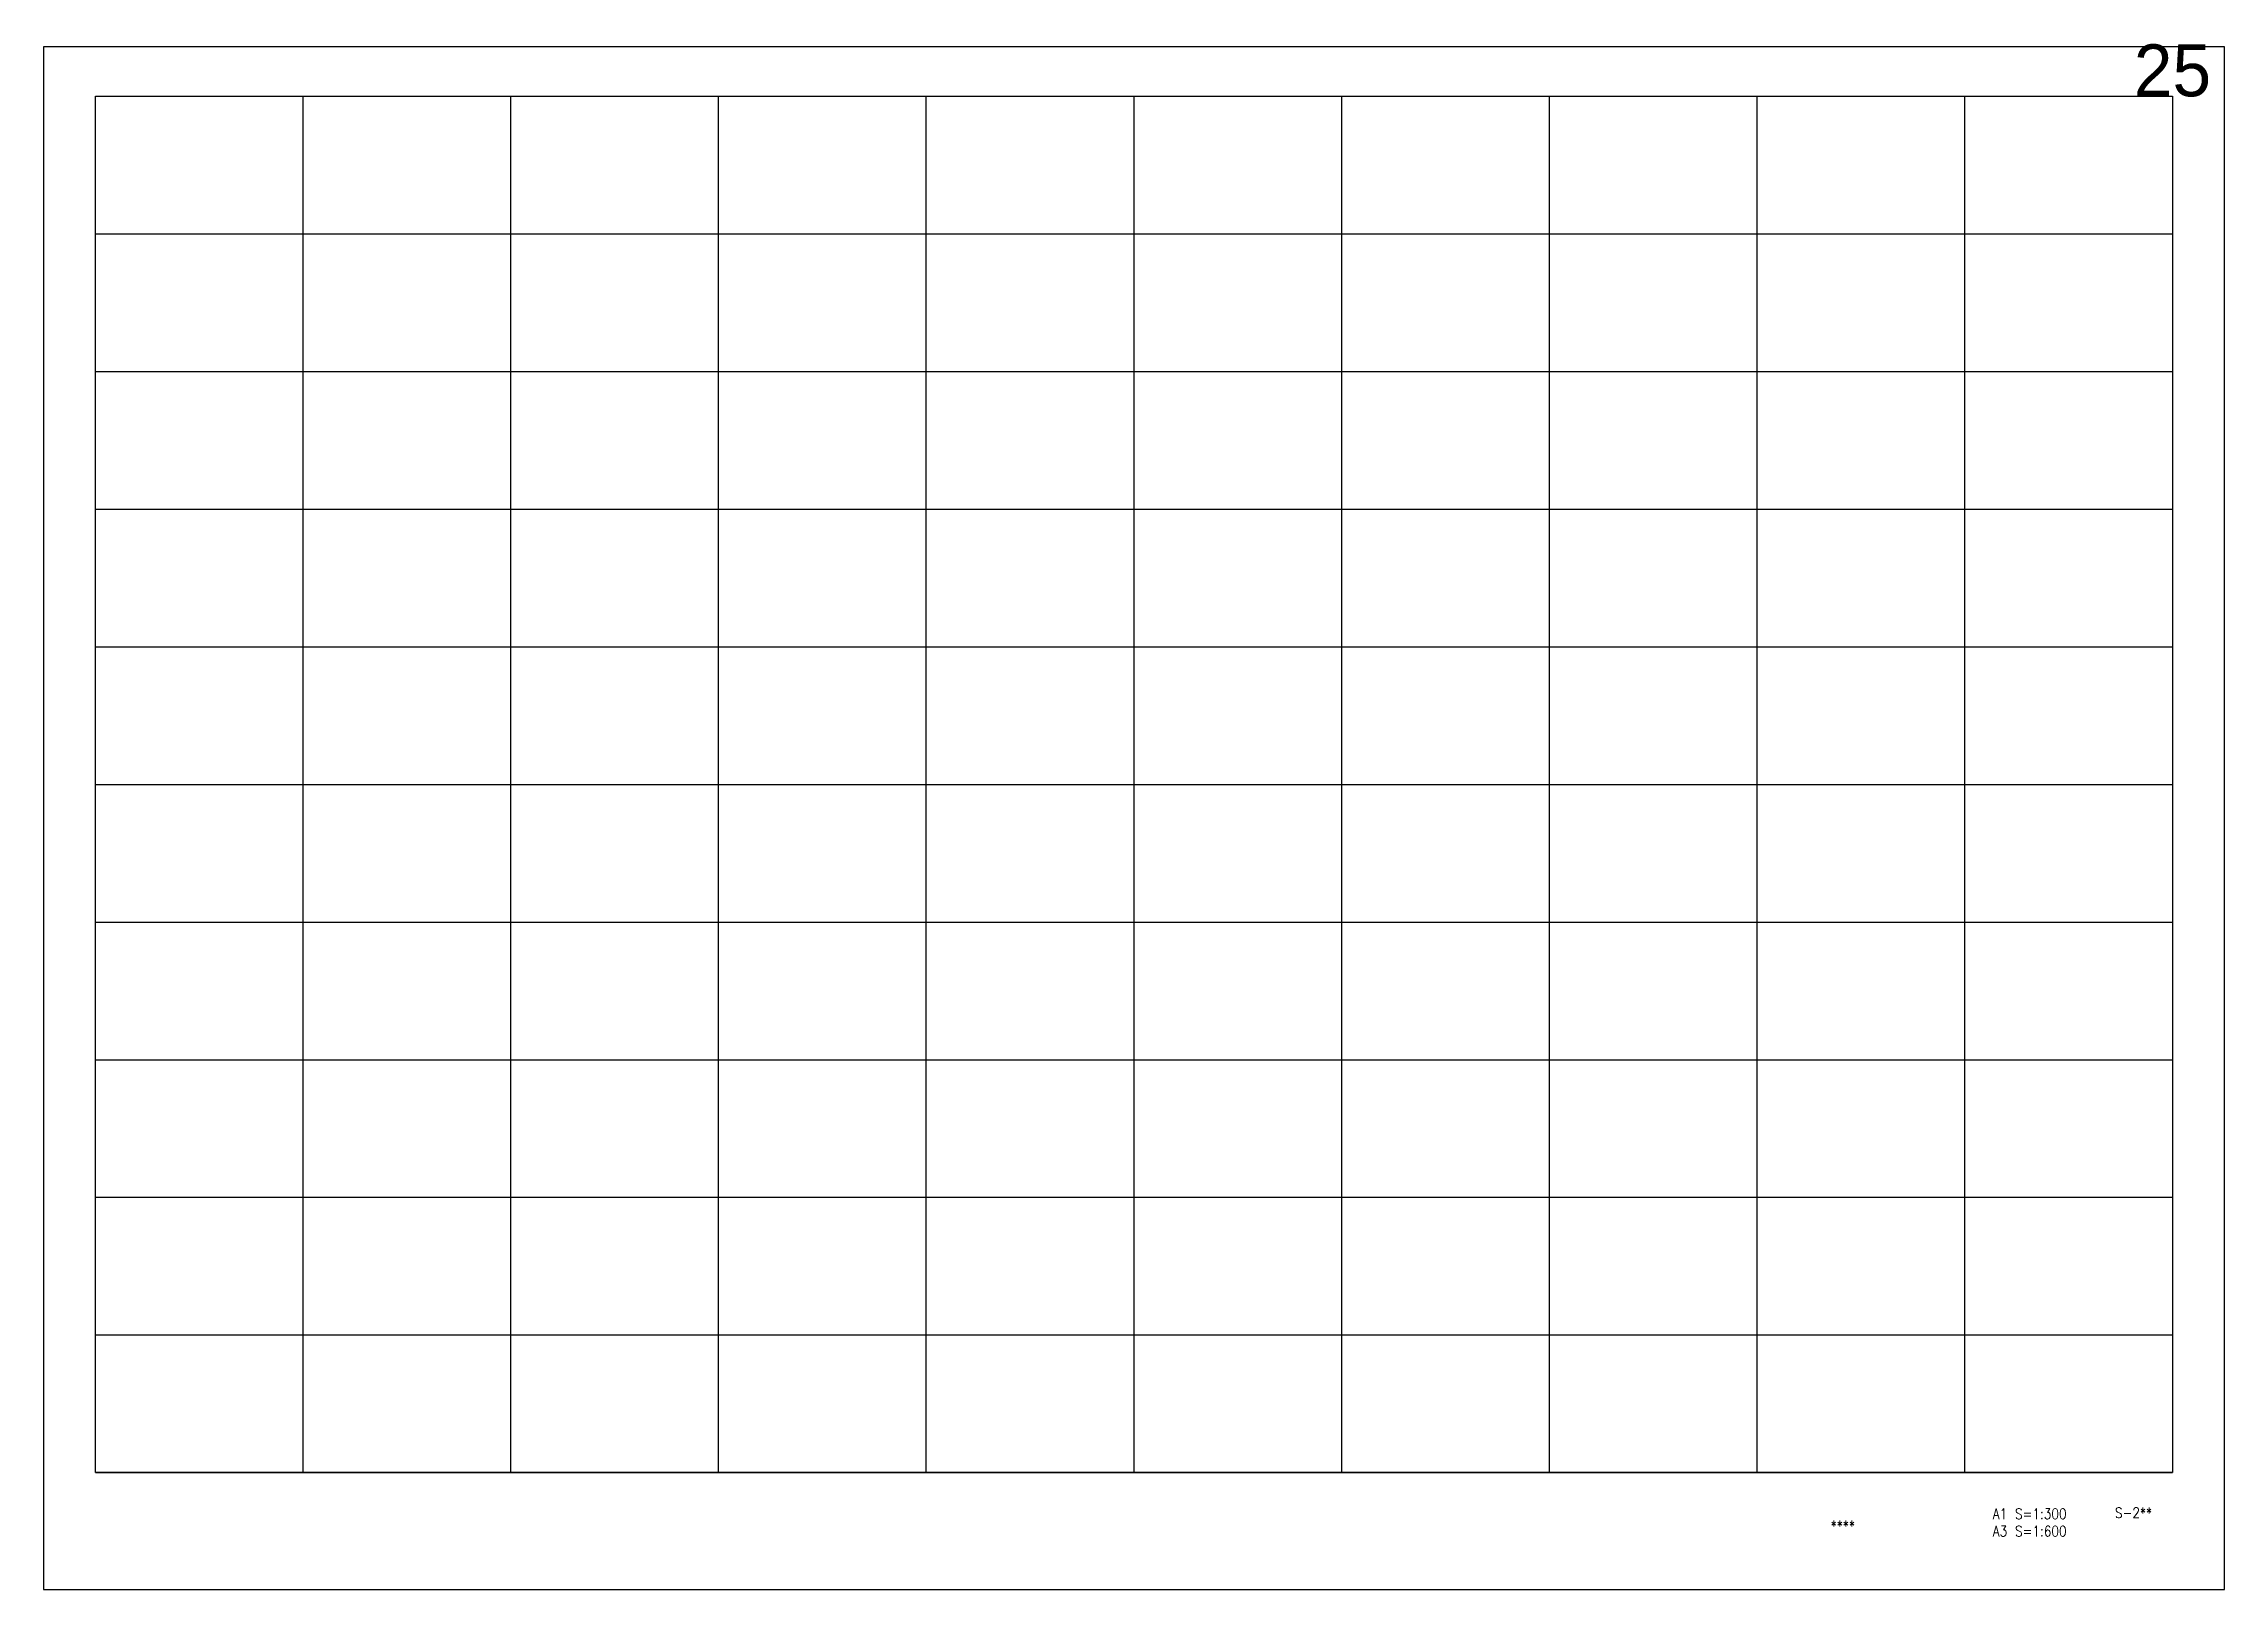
# Model space of a CAD drawing. Extents: x -62685 to 486000, y -1007100 to 210463.
# Drawn here: x 360000 to 486000, y -497100 to -407805 of the extents above; entities that cross this region are included whole.
import ezdxf
from ezdxf.enums import TextEntityAlignment as Align

# ---------------------------------------------------------------- set-up
doc = ezdxf.new("R2010")
doc.units = 0
doc.header["$MEASUREMENT"] = 0
doc.layers.add('99_レイアウト枠', color=251, linetype='CONTINUOUS', plot=False)
doc.layers.add('99_頁番号', color=6, linetype='CONTINUOUS')
doc.styles.add('DRACAD', font='txt', dxfattribs={"width": 0.85, "bigfont": 'extfont2'})
doc.styles.get("Standard").update_dxf_attribs({"font": 'Osaka.ttc'})

msp = doc.modelspace()

# ---------------------------------------------------------------- texts
at = {"layer": '99_レイアウト枠'}
msp.add_text('25', height=3000, dxfattribs=at).set_placement((482999.99994, -410850), align=Align.CENTER)
at = {"layer": '99_頁番号', "char_height": 600, "attachment_point": 5, "style": 'DRACAD'}
for s, insert in [('A1 S=1:300^JA3 S=1:600', (474749.99994, -493236.47799)), ('{S-2**}', (480749.99994, -492675)), ('{  ****  }', (463499.99994, -493425))]:
    msp.add_mtext(s, dxfattribs=dict(at, insert=insert))

# ---------------------------------------------------------------- linework, layer by layer
at = {"layer": '99_レイアウト枠'}
for p, q in [((363000, -490350), (363000, -410850)), ((375000, -490350), (375000, -410850)), ((387000, -490350), (387000, -410850)), ((399000, -490350), (399000, -410850)), ((411000, -490350), (411000, -410850)), ((423000, -490350), (423000, -410850)), ((434999.99997, -490350), (434999.99997, -410850)), ((446999.99997, -490350), (446999.99997, -410850)), ((458999.99997, -490350), (458999.99997, -410850)), ((470999.99997, -490350), (470999.99997, -410850)), ((363000, -418800), (482999.99994, -418800)), ((363000, -426750), (482999.99994, -426750)), ((363000, -434700), (482999.99994, -434700)), ((363000, -442650), (482999.99994, -442650)), ((363000, -450600), (482999.99994, -450600)), ((363000, -458550), (482999.99994, -458550)), ((363000, -466500), (482999.99994, -466500)), ((363000, -474450), (482999.99994, -474450)), ((363000, -482400), (482999.99994, -482400)), ((363000, -490350), (482999.99994, -490350))]:
    msp.add_line(p, q, dxfattribs=at)
for points in [[(360000, -497100), (486000, -497100), (486000, -408000), (360000, -408000)], [(363000, -410850), (482999.99994, -410850), (482999.99994, -490350), (363000, -490350)]]:
    msp.add_lwpolyline(points, close=True, dxfattribs=at)

msp.set_redraw_order([(e.dxf.handle, doc.entitydb.next_handle()) for e in msp.query("TEXT MTEXT ATTDEF DIMENSION ARC_DIMENSION")])  # texts and dimensions are drawn at this point

doc.saveas('drawing.dxf')
